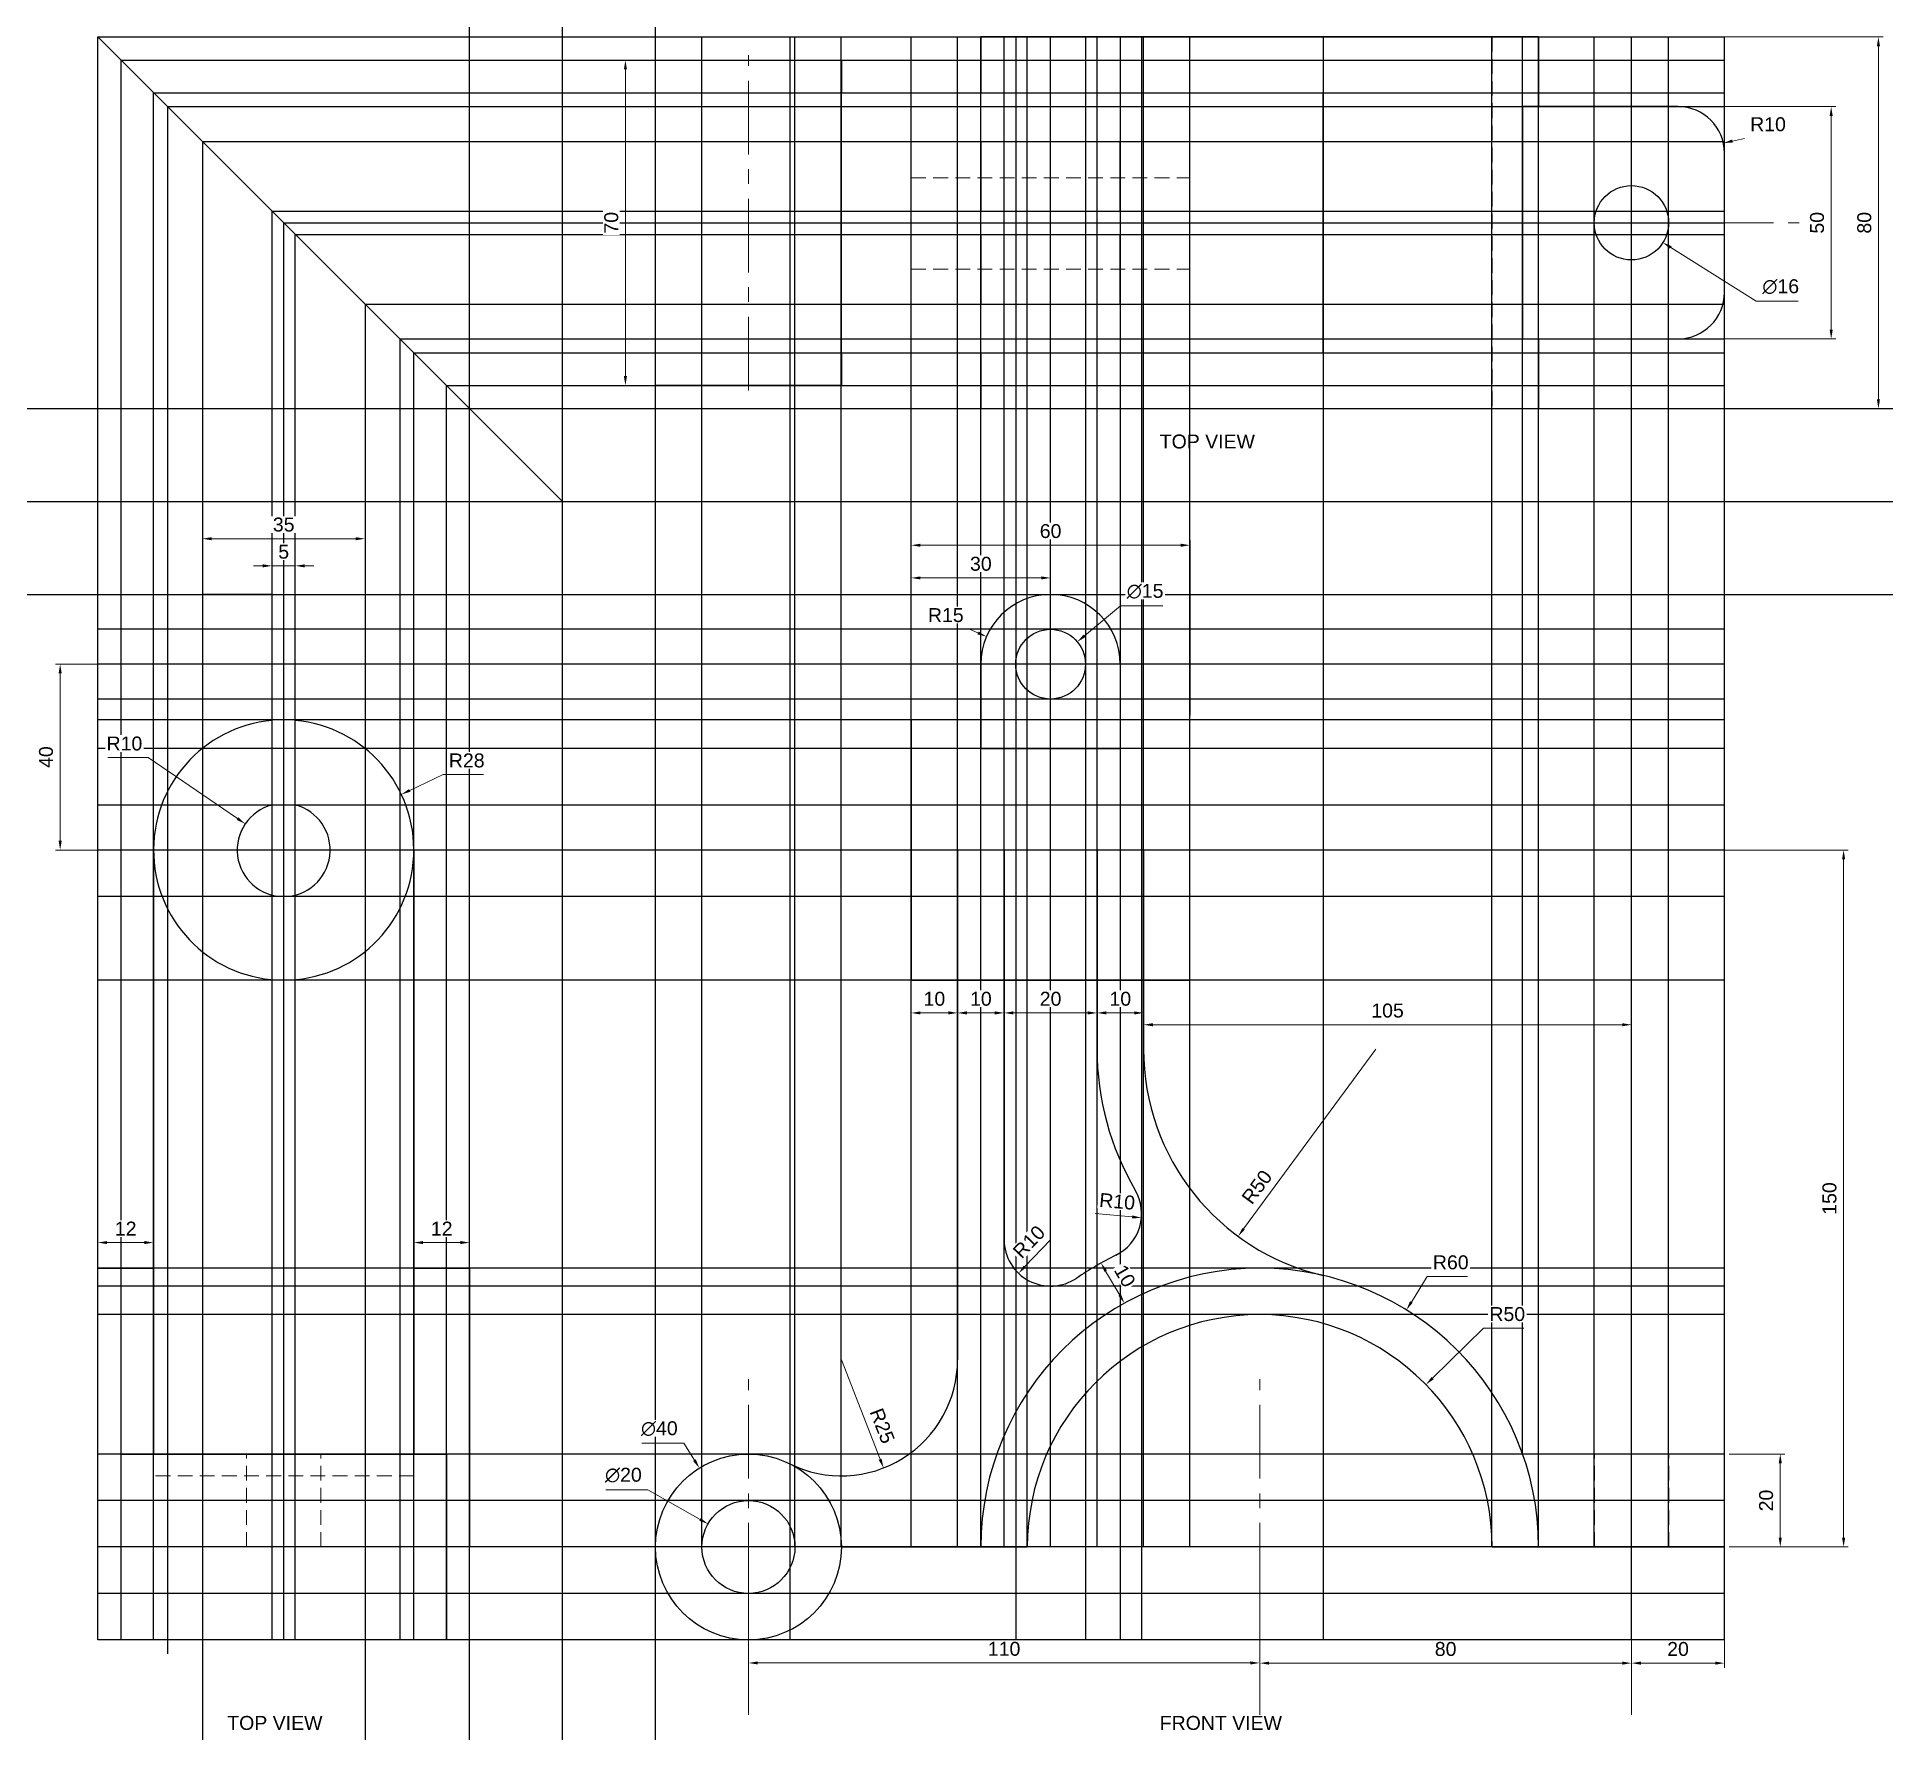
# Model space of a CAD drawing. Header units: millimetres. Extents: x 652 to 1049, y -264 to 100.
import ezdxf

# ---------------------------------------------------------------- set-up
doc = ezdxf.new("R2010")
doc.units = ezdxf.units.MM
doc.linetypes.add('CENTER', pattern=[50.8, 31.75, -6.35, 6.35, -6.35])
doc.linetypes.add('HIDDEN', pattern=[9.525, 6.35, -3.175])
for name, color, linetype in [('axis', 1, 'Continuous'), ('projection lines', 63, 'Continuous'), ('TEXT', 254, 'Continuous')]:
    doc.layers.add(name, color=color, linetype=linetype)
for name, color, linetype, lineweight in [('centerline', 51, 'CENTER', 15), ('dimension line', 3, 'Continuous', 15), ('hidden line', 4, 'HIDDEN', 15)]:
    doc.layers.add(name, color=color, linetype=linetype, lineweight=lineweight)
doc.styles.get("Standard").update_dxf_attribs({"font": 'arial.ttf'})
doc.dimstyles.new('AM_ISO$0', dxfattribs={"dimtxt": 3, "dimasz": 2, "dimexe": 1, "dimexo": 1, "dimgap": 1.5, "dimtad": 1, "dimtoh": 1, "dimdec": 3, "dimdsep": 46, "dimtxsty": 'Standard', "dimcen": 0, "dimclrd": 256, "dimclre": 256, "dimclrt": 256, "dimadec": 0, "dimazin": 2, "dimtp": 0.1, "dimtm": 0.1, "dimtfac": 0.71, "dimtdec": 3, "dimtmove": 0, "dimatfit": 3, "dimfxl": 1, "dimtfill": 1, "dimlwd": -1, "dimlwe": -1, "dimarcsym": 1})
doc.dimstyles.new('AM_ISO$3', dxfattribs={"dimtxt": 3, "dimasz": 2, "dimexe": 1, "dimexo": 1, "dimgap": 1.5, "dimtad": 1, "dimtoh": 1, "dimdec": 3, "dimdsep": 46, "dimtxsty": 'Standard', "dimcen": 0, "dimclrd": 256, "dimclre": 256, "dimclrt": 256, "dimadec": 0, "dimazin": 2, "dimtp": 0.1, "dimtm": 0.1, "dimtfac": 0.71, "dimtdec": 3, "dimtofl": 0, "dimtmove": 0, "dimatfit": 0, "dimfxl": 1, "dimtfill": 1, "dimlwd": -1, "dimlwe": -1, "dimarcsym": 1})
doc.dimstyles.new('AM_ISO$4', dxfattribs={"dimtxt": 3, "dimasz": 2, "dimexe": 1, "dimexo": 1, "dimgap": 1.5, "dimtad": 1, "dimtoh": 1, "dimdec": 3, "dimdsep": 46, "dimtxsty": 'Standard', "dimcen": 0, "dimclrd": 256, "dimclre": 256, "dimclrt": 256, "dimadec": 0, "dimazin": 2, "dimtp": 0.1, "dimtm": 0.1, "dimtfac": 0.71, "dimtdec": 3, "dimtofl": 0, "dimtmove": 0, "dimatfit": 0, "dimfxl": 1, "dimtfill": 1, "dimlwd": -1, "dimlwe": -1, "dimarcsym": 1})

msp = doc.modelspace()

# ---------------------------------------------------------------- texts
at = {"layer": 'TEXT', "char_height": 3, "attachment_point": 1}
for s, insert in [('TOP VIEW', (893.7329, 14.4258)), ('TOP VIEW', (693.1019, -261.367)), ('FRONT VIEW', (893.7329, -261.367))]:
    msp.add_mtext_dynamic_manual_height_columns(s, width=91.868963, gutter_width=12.5, heights=[0], dxfattribs=dict(at, insert=insert))

# ---------------------------------------------------------------- blocks, each defined once
blk = doc.blocks.new('*D5')
at = {"layer": 'Defpoints', "color": 0, "transparency": 16777216}
for p in [(975.22, 100), (975.22, 20), (1048.37, 20)]:
    blk.add_point(p, dxfattribs=at)
at = {"layer": 'dimension line', "transparency": 16777216}
for p, q in [((976.22, 100), (1049.37, 100)), ((1048.37, 98), (1048.37, 22)), ((976.22, 20), (1049.37, 20))]:
    blk.add_line(p, q, dxfattribs=at)
for points in [[(1048.03, 98), (1048.7, 98), (1048.37, 100)], [(1048.03, 22), (1048.7, 22), (1048.37, 20)]]:
    blk.add_solid(points, dxfattribs=at)
at = {"layer": 'dimension line', "transparency": 16777216, "insert": (1045.34, 60), "char_height": 3, "attachment_point": 5, "rotation": 90, "bg_fill": 3, "box_fill_scale": 1.1, "bg_fill_color": 256, "bg_fill_true_color": 13158600, "bg_fill_transparency": 0}
blk.add_mtext('80', dxfattribs=at)
blk = doc.blocks.new('*D6')
at = {"layer": 'Defpoints', "color": 0, "transparency": 16777216}
for p in [(1005.25, 85), (1005.25, 35), (1038.2, 35)]:
    blk.add_point(p, dxfattribs=at)
at = {"layer": 'dimension line', "transparency": 16777216}
for p, q in [((1006.25, 85), (1039.2, 85)), ((1038.2, 83), (1038.2, 37)), ((1006.25, 35), (1039.2, 35))]:
    blk.add_line(p, q, dxfattribs=at)
for points in [[(1037.87, 83), (1038.53, 83), (1038.2, 85)], [(1037.87, 37), (1038.53, 37), (1038.2, 35)]]:
    blk.add_solid(points, dxfattribs=at)
at = {"layer": 'dimension line', "transparency": 16777216, "insert": (1035.17, 60), "char_height": 3, "attachment_point": 5, "rotation": 90, "bg_fill": 3, "box_fill_scale": 1.1, "bg_fill_color": 256, "bg_fill_true_color": 13158600, "bg_fill_transparency": 0}
blk.add_mtext('50', dxfattribs=at)
blk = doc.blocks.new('*D7')
at = {"layer": 'Defpoints', "color": 0, "transparency": 16777216}
for p in [(890.25, -112.6), (890.25, -117.88), (995.25, -205)]:
    blk.add_point(p, dxfattribs=at)
at = {"layer": 'dimension line', "transparency": 16777216}
for p, q in [((890.25, -116.88), (890.25, -111.6)), ((993.25, -112.6), (892.25, -112.6)), ((995.25, -204), (995.25, -111.6))]:
    blk.add_line(p, q, dxfattribs=at)
for points in [[(892.25, -112.27), (892.25, -112.94), (890.25, -112.6)], [(993.25, -112.27), (993.25, -112.94), (995.25, -112.6)]]:
    blk.add_solid(points, dxfattribs=at)
at = {"layer": 'dimension line', "transparency": 16777216, "insert": (942.75, -109.57), "char_height": 3, "attachment_point": 5, "bg_fill": 3, "box_fill_scale": 1.1, "bg_fill_color": 256, "bg_fill_true_color": 13158600, "bg_fill_transparency": 0}
blk.add_mtext('105', dxfattribs=at)
blk = doc.blocks.new('*D8')
at = {"layer": 'Defpoints', "color": 0, "transparency": 16777216}
for p in [(906.34, -75), (1015.25, -225), (1040.87, -225)]:
    blk.add_point(p, dxfattribs=at)
at = {"layer": 'dimension line', "transparency": 16777216}
for p, q in [((907.34, -75), (1041.87, -75)), ((1040.87, -77), (1040.87, -223)), ((1016.25, -225), (1041.87, -225))]:
    blk.add_line(p, q, dxfattribs=at)
for points in [[(1040.54, -77), (1041.21, -77), (1040.87, -75)], [(1040.54, -223), (1041.21, -223), (1040.87, -225)]]:
    blk.add_solid(points, dxfattribs=at)
at = {"layer": 'dimension line', "transparency": 16777216, "insert": (1037.84, -150), "char_height": 3, "attachment_point": 5, "rotation": 90, "bg_fill": 3, "box_fill_scale": 1.1, "bg_fill_color": 256, "bg_fill_true_color": 13158600, "bg_fill_transparency": 0}
blk.add_mtext('150', dxfattribs=at)
blk = doc.blocks.new('*D9')
at = {"layer": 'Defpoints', "color": 0, "transparency": 16777216}
for p in [(1015.25, -205), (1027.25, -205), (1015.25, -225)]:
    blk.add_point(p, dxfattribs=at)
at = {"layer": 'dimension line', "transparency": 16777216}
for p, q in [((1016.25, -205), (1028.25, -205)), ((1027.25, -223), (1027.25, -207)), ((1016.25, -225), (1028.25, -225))]:
    blk.add_line(p, q, dxfattribs=at)
for points in [[(1026.91, -207), (1027.58, -207), (1027.25, -205)], [(1026.91, -223), (1027.58, -223), (1027.25, -225)]]:
    blk.add_solid(points, dxfattribs=at)
at = {"layer": 'dimension line', "transparency": 16777216, "insert": (1024.21, -215), "char_height": 3, "attachment_point": 5, "rotation": 90, "bg_fill": 3, "box_fill_scale": 1.1, "bg_fill_color": 256, "bg_fill_true_color": 13158600, "bg_fill_transparency": 0}
blk.add_mtext('20', dxfattribs=at)
blk = doc.blocks.new('*D10')
at = {"layer": 'Defpoints', "color": 0, "transparency": 16777216}
for p in [(995.25, -225), (1015.25, -225), (995.25, -250)]:
    blk.add_point(p, dxfattribs=at)
at = {"layer": 'dimension line', "transparency": 16777216}
for p, q in [((995.25, -226), (995.25, -251)), ((1015.25, -226), (1015.25, -251)), ((1013.25, -250), (997.25, -250))]:
    blk.add_line(p, q, dxfattribs=at)
for points in [[(997.25, -249.67), (997.25, -250.33), (995.25, -250)], [(1013.25, -249.67), (1013.25, -250.33), (1015.25, -250)]]:
    blk.add_solid(points, dxfattribs=at)
at = {"layer": 'dimension line', "transparency": 16777216, "insert": (1005.25, -246.97), "char_height": 3, "attachment_point": 5, "bg_fill": 3, "box_fill_scale": 1.1, "bg_fill_color": 256, "bg_fill_true_color": 13158600, "bg_fill_transparency": 0}
blk.add_mtext('20', dxfattribs=at)
blk = doc.blocks.new('*D11')
at = {"layer": 'Defpoints', "color": 0, "transparency": 16777216}
for p in [(915.25, -225), (995.25, -225), (915.25, -250)]:
    blk.add_point(p, dxfattribs=at)
at = {"layer": 'dimension line', "transparency": 16777216}
for p, q in [((915.25, -226), (915.25, -251)), ((995.25, -226), (995.25, -251)), ((993.25, -250), (917.25, -250))]:
    blk.add_line(p, q, dxfattribs=at)
for points in [[(917.25, -249.67), (917.25, -250.33), (915.25, -250)], [(993.25, -249.67), (993.25, -250.33), (995.25, -250)]]:
    blk.add_solid(points, dxfattribs=at)
at = {"layer": 'dimension line', "transparency": 16777216, "insert": (955.25, -246.97), "char_height": 3, "attachment_point": 5, "bg_fill": 3, "box_fill_scale": 1.1, "bg_fill_color": 256, "bg_fill_true_color": 13158600, "bg_fill_transparency": 0}
blk.add_mtext('80', dxfattribs=at)
blk = doc.blocks.new('*D12')
at = {"layer": 'Defpoints', "color": 0, "transparency": 16777216}
for p in [(805.25, -225), (915.25, -225), (805.25, -249.96)]:
    blk.add_point(p, dxfattribs=at)
at = {"layer": 'dimension line', "transparency": 16777216}
for p, q in [((805.25, -226), (805.25, -250.96)), ((915.25, -226), (915.25, -250.96)), ((913.25, -249.96), (807.25, -249.96))]:
    blk.add_line(p, q, dxfattribs=at)
for points in [[(807.25, -249.63), (807.25, -250.29), (805.25, -249.96)], [(913.25, -249.63), (913.25, -250.29), (915.25, -249.96)]]:
    blk.add_solid(points, dxfattribs=at)
at = {"layer": 'dimension line', "transparency": 16777216, "insert": (860.25, -246.93), "char_height": 3, "attachment_point": 5, "bg_fill": 3, "box_fill_scale": 1.1, "bg_fill_color": 256, "bg_fill_true_color": 13158600, "bg_fill_transparency": 0}
blk.add_mtext('110', dxfattribs=at)
blk = doc.blocks.new('*D13')
at = {"layer": 'Defpoints', "color": 0, "transparency": 16777216}
for p in [(840.25, -103), (850.25, -103), (850.25, -110.06)]:
    blk.add_point(p, dxfattribs=at)
at = {"layer": 'dimension line', "transparency": 16777216}
for p, q in [((840.25, -104), (840.25, -111.06)), ((842.25, -110.06), (848.25, -110.06))]:
    blk.add_line(p, q, dxfattribs=at)
for points in [[(842.25, -109.72), (842.25, -110.39), (840.25, -110.06)], [(848.25, -109.72), (848.25, -110.39), (850.25, -110.06)]]:
    blk.add_solid(points, dxfattribs=at)
at = {"layer": 'dimension line', "transparency": 16777216, "insert": (845.25, -107.03), "char_height": 3, "attachment_point": 5, "bg_fill": 3, "box_fill_scale": 1.1, "bg_fill_color": 256, "bg_fill_true_color": 13158600, "bg_fill_transparency": 0}
blk.add_mtext('10', dxfattribs=at)
blk = doc.blocks.new('*D14')
at = {"layer": 'Defpoints', "color": 0, "transparency": 16777216}
for p in [(850.25, -103), (860.25, -103), (860.25, -110.06)]:
    blk.add_point(p, dxfattribs=at)
at = {"layer": 'dimension line', "transparency": 16777216}
blk.add_line((852.25, -110.06), (858.25, -110.06), dxfattribs=at)
for points in [[(852.25, -109.72), (852.25, -110.39), (850.25, -110.06)], [(858.25, -109.72), (858.25, -110.39), (860.25, -110.06)]]:
    blk.add_solid(points, dxfattribs=at)
at = {"layer": 'dimension line', "transparency": 16777216, "insert": (855.25, -107.03), "char_height": 3, "attachment_point": 5, "bg_fill": 3, "box_fill_scale": 1.1, "bg_fill_color": 256, "bg_fill_true_color": 13158600, "bg_fill_transparency": 0}
blk.add_mtext('10', dxfattribs=at)
blk = doc.blocks.new('*D15')
at = {"layer": 'Defpoints', "color": 0, "transparency": 16777216}
for p in [(860.25, -103), (880.25, -103), (880.25, -110.06)]:
    blk.add_point(p, dxfattribs=at)
at = {"layer": 'dimension line', "transparency": 16777216}
blk.add_line((862.25, -110.06), (878.25, -110.06), dxfattribs=at)
for points in [[(862.25, -109.72), (862.25, -110.39), (860.25, -110.06)], [(878.25, -109.72), (878.25, -110.39), (880.25, -110.06)]]:
    blk.add_solid(points, dxfattribs=at)
at = {"layer": 'dimension line', "transparency": 16777216, "insert": (870.25, -107.03), "char_height": 3, "attachment_point": 5, "bg_fill": 3, "box_fill_scale": 1.1, "bg_fill_color": 256, "bg_fill_true_color": 13158600, "bg_fill_transparency": 0}
blk.add_mtext('20', dxfattribs=at)
blk = doc.blocks.new('*D16')
at = {"layer": 'Defpoints', "color": 0, "transparency": 16777216}
for p in [(880.25, -103), (890.25, -103), (890.25, -110.06)]:
    blk.add_point(p, dxfattribs=at)
at = {"layer": 'dimension line', "transparency": 16777216}
for p, q in [((890.25, -104), (890.25, -111.06)), ((882.25, -110.06), (888.25, -110.06))]:
    blk.add_line(p, q, dxfattribs=at)
for points in [[(882.25, -109.72), (882.25, -110.39), (880.25, -110.06)], [(888.25, -109.72), (888.25, -110.39), (890.25, -110.06)]]:
    blk.add_solid(points, dxfattribs=at)
at = {"layer": 'dimension line', "transparency": 16777216, "insert": (885.25, -107.03), "char_height": 3, "attachment_point": 5, "bg_fill": 3, "box_fill_scale": 1.1, "bg_fill_color": 256, "bg_fill_true_color": 13158600, "bg_fill_transparency": 0}
blk.add_mtext('10', dxfattribs=at)
blk = doc.blocks.new('*D17')
at = {"layer": 'Defpoints', "color": 0, "transparency": 16777216}
for p in [(900.25, -9.4), (840.25, -47), (900.25, -47)]:
    blk.add_point(p, dxfattribs=at)
at = {"layer": 'dimension line', "transparency": 16777216}
for p, q in [((840.25, -46), (840.25, -8.4)), ((842.25, -9.4), (898.25, -9.4)), ((900.25, -46), (900.25, -8.4))]:
    blk.add_line(p, q, dxfattribs=at)
for points in [[(842.25, -9.07), (842.25, -9.74), (840.25, -9.4)], [(898.25, -9.07), (898.25, -9.74), (900.25, -9.4)]]:
    blk.add_solid(points, dxfattribs=at)
at = {"layer": 'dimension line', "transparency": 16777216, "insert": (870.25, -6.37), "char_height": 3, "attachment_point": 5, "bg_fill": 3, "box_fill_scale": 1.1, "bg_fill_color": 256, "bg_fill_true_color": 13158600, "bg_fill_transparency": 0}
blk.add_mtext('60', dxfattribs=at)
blk = doc.blocks.new('*D18')
at = {"layer": 'Defpoints', "color": 0, "transparency": 16777216}
for p in [(870.25, -16.44), (870.25, -35), (840.25, -47)]:
    blk.add_point(p, dxfattribs=at)
at = {"layer": 'dimension line', "transparency": 16777216}
for p, q in [((840.25, -46), (840.25, -15.44)), ((870.25, -34), (870.25, -15.44)), ((842.25, -16.44), (868.25, -16.44))]:
    blk.add_line(p, q, dxfattribs=at)
for points in [[(842.25, -16.11), (842.25, -16.77), (840.25, -16.44)], [(868.25, -16.11), (868.25, -16.77), (870.25, -16.44)]]:
    blk.add_solid(points, dxfattribs=at)
at = {"layer": 'dimension line', "transparency": 16777216, "insert": (855.25, -13.41), "char_height": 3, "attachment_point": 5, "bg_fill": 3, "box_fill_scale": 1.1, "bg_fill_color": 256, "bg_fill_true_color": 13158600, "bg_fill_transparency": 0}
blk.add_mtext('30', dxfattribs=at)
blk = doc.blocks.new('*D19')
at = {"layer": 'Defpoints', "color": 0, "transparency": 16777216}
for p in [(876, -30.19), (864.49, -39.81)]:
    blk.add_point(p, dxfattribs=at)
at = {"layer": 'dimension line', "transparency": 16777216}
for p, q in [((877.54, -28.91), (885.3, -22.43)), ((885.3, -22.43), (894.38, -22.43))]:
    blk.add_line(p, q, dxfattribs=at)
blk.add_solid([(877.32, -28.66), (877.75, -29.17), (876, -30.19)], dxfattribs=at)
at = {"layer": 'dimension line', "transparency": 16777216, "insert": (890.59, -19.32), "char_height": 3, "attachment_point": 5, "bg_fill": 3, "box_fill_scale": 1.1, "bg_fill_color": 256, "bg_fill_true_color": 13158600, "bg_fill_transparency": 0}
blk.add_mtext('∅15', dxfattribs=at)
blk = doc.blocks.new('*D20')
at = {"layer": 'Defpoints', "color": 0, "transparency": 16777216}
for p in [(794.68, -208.02), (815.81, -241.98)]:
    blk.add_point(p, dxfattribs=at)
at = {"layer": 'dimension line', "transparency": 16777216}
for p, q in [((791.34, -202.65), (782.29, -202.65)), ((793.63, -206.32), (791.34, -202.65))]:
    blk.add_line(p, q, dxfattribs=at)
blk.add_solid([(793.91, -206.14), (793.34, -206.5), (794.68, -208.02)], dxfattribs=at)
at = {"layer": 'dimension line', "transparency": 16777216, "insert": (786.07, -199.54), "char_height": 3, "attachment_point": 5, "bg_fill": 3, "box_fill_scale": 1.1, "bg_fill_color": 256, "bg_fill_true_color": 13158600, "bg_fill_transparency": 0}
blk.add_mtext('∅40', dxfattribs=at)
blk = doc.blocks.new('*D21')
at = {"layer": 'Defpoints', "color": 0, "transparency": 16777216}
for p in [(796.56, -220.05), (813.93, -229.95)]:
    blk.add_point(p, dxfattribs=at)
at = {"layer": 'dimension line', "transparency": 16777216}
for p, q in [((783.62, -212.67), (774.57, -212.67)), ((794.82, -219.06), (783.62, -212.67))]:
    blk.add_line(p, q, dxfattribs=at)
blk.add_solid([(794.99, -218.77), (794.66, -219.35), (796.56, -220.05)], dxfattribs=at)
at = {"layer": 'dimension line', "transparency": 16777216, "insert": (778.34, -209.55), "char_height": 3, "attachment_point": 5, "bg_fill": 3, "box_fill_scale": 1.1, "bg_fill_color": 256, "bg_fill_true_color": 13158600, "bg_fill_transparency": 0}
blk.add_mtext('∅20', dxfattribs=at)
blk = doc.blocks.new('*D22')
at = {"layer": 'Defpoints', "color": 0, "transparency": 16777216}
for p in [(988.45, 64.26), (1002, 55.74)]:
    blk.add_point(p, dxfattribs=at)
at = {"layer": 'dimension line', "transparency": 16777216}
for p, q in [((1003.69, 54.68), (1022.06, 43.12)), ((1022.06, 43.12), (1031.12, 43.12))]:
    blk.add_line(p, q, dxfattribs=at)
blk.add_solid([(1003.87, 54.96), (1003.51, 54.39), (1002, 55.74)], dxfattribs=at)
at = {"layer": 'dimension line', "transparency": 16777216, "insert": (1027.34, 46.24), "char_height": 3, "attachment_point": 5, "bg_fill": 3, "box_fill_scale": 1.1, "bg_fill_color": 256, "bg_fill_true_color": 13158600, "bg_fill_transparency": 0}
blk.add_mtext('∅16', dxfattribs=at)
blk = doc.blocks.new('*D23')
at = {"layer": 'Defpoints', "color": 0, "transparency": 16777216}
for p in [(1015.01, 77.16), (1005.25, 75)]:
    blk.add_point(p, dxfattribs=at)
at = {"layer": 'dimension line', "transparency": 16777216}
blk.add_line((1016.96, 77.59), (1019.53, 78.16), dxfattribs=at)
blk.add_solid([(1016.89, 77.92), (1017.04, 77.26), (1015.01, 77.16)], dxfattribs=at)
at = {"layer": 'dimension line', "transparency": 16777216, "insert": (1024.61, 81.19), "char_height": 3, "attachment_point": 5, "bg_fill": 3, "box_fill_scale": 1.1, "bg_fill_color": 256, "bg_fill_true_color": 13158600, "bg_fill_transparency": 0}
blk.add_mtext('R10', dxfattribs=at)
blk = doc.blocks.new('*D24')
at = {"layer": 'Defpoints', "color": 0, "transparency": 16777216}
for p in [(856.47, -29.07), (870.25, -35)]:
    blk.add_point(p, dxfattribs=at)
at = {"layer": 'dimension line', "transparency": 16777216}
for p, q in [((852.79, -27.49), (844.1, -27.49)), ((854.63, -28.28), (852.79, -27.49))]:
    blk.add_line(p, q, dxfattribs=at)
blk.add_solid([(854.76, -27.98), (854.5, -28.59), (856.47, -29.07)], dxfattribs=at)
at = {"layer": 'dimension line', "transparency": 16777216, "insert": (847.7, -24.46), "char_height": 3, "attachment_point": 5, "bg_fill": 3, "box_fill_scale": 1.1, "bg_fill_color": 256, "bg_fill_true_color": 13158600, "bg_fill_transparency": 0}
blk.add_mtext('R15', dxfattribs=at)
blk = doc.blocks.new('*D25')
at = {"layer": 'Defpoints', "color": 0, "transparency": 16777216}
for p in [(730.56, -63.03), (705.25, -75)]:
    blk.add_point(p, dxfattribs=at)
at = {"layer": 'dimension line', "transparency": 16777216}
for p, q in [((732.36, -62.17), (739.54, -58.78)), ((739.54, -58.78), (748.22, -58.78))]:
    blk.add_line(p, q, dxfattribs=at)
blk.add_solid([(732.22, -61.87), (732.51, -62.47), (730.56, -63.03)], dxfattribs=at)
at = {"layer": 'dimension line', "transparency": 16777216, "insert": (744.63, -55.74), "char_height": 3, "attachment_point": 5, "bg_fill": 3, "box_fill_scale": 1.1, "bg_fill_color": 256, "bg_fill_true_color": 13158600, "bg_fill_transparency": 0}
blk.add_mtext('R28', dxfattribs=at)
blk = doc.blocks.new('*D26')
at = {"layer": 'Defpoints', "color": 0, "transparency": 16777216}
for p in [(696.98, -69.37), (705.25, -75)]:
    blk.add_point(p, dxfattribs=at)
at = {"layer": 'dimension line', "transparency": 16777216}
for p, q in [((676.06, -55.12), (667.4, -55.12)), ((695.33, -68.24), (676.06, -55.12))]:
    blk.add_line(p, q, dxfattribs=at)
blk.add_solid([(695.52, -67.97), (695.14, -68.52), (696.98, -69.37)], dxfattribs=at)
at = {"layer": 'dimension line', "transparency": 16777216, "insert": (670.98, -52.09), "char_height": 3, "attachment_point": 5, "bg_fill": 3, "box_fill_scale": 1.1, "bg_fill_color": 256, "bg_fill_true_color": 13158600, "bg_fill_transparency": 0}
blk.add_mtext('R10', dxfattribs=at)
blk = doc.blocks.new('*D27')
at = {"layer": 'Defpoints', "color": 0, "transparency": 16777216}
for p in [(825.25, -184.69), (834.31, -207.99)]:
    blk.add_point(p, dxfattribs=at)
at = {"layer": 'dimension line', "transparency": 16777216}
blk.add_line((825.25, -184.69), (833.58, -206.12), dxfattribs=at)
blk.add_solid([(833.89, -206), (833.27, -206.25), (834.31, -207.99)], dxfattribs=at)
at = {"layer": 'dimension line', "transparency": 16777216, "insert": (834.04, -198.93), "char_height": 3, "attachment_point": 5, "rotation": 291.2504, "bg_fill": 3, "box_fill_scale": 1.1, "bg_fill_color": 256, "bg_fill_true_color": 13158600, "bg_fill_transparency": 0}
blk.add_mtext('R25', dxfattribs=at)
blk = doc.blocks.new('*D28')
at = {"layer": 'Defpoints', "color": 0, "transparency": 16777216}
blk.add_point((863.35, -166.1), dxfattribs=at)
at = {"layer": 'dimension line', "transparency": 16777216}
blk.add_line((870.25, -158.86), (864.73, -164.65), dxfattribs=at)
blk.add_solid([(864.49, -164.42), (864.97, -164.88), (863.35, -166.1)], dxfattribs=at)
at = {"layer": 'dimension line', "transparency": 16777216, "insert": (865.61, -159.33), "char_height": 3, "attachment_point": 5, "rotation": 46.4364, "bg_fill": 3, "box_fill_scale": 1.1, "bg_fill_color": 256, "bg_fill_true_color": 13158600, "bg_fill_transparency": 0}
blk.add_mtext('R10', dxfattribs=at)
at = {"layer": 'Defpoints', "color": 0, "transparency": 16777216}
blk.add_point((870.25, -158.86), dxfattribs=at)
blk = doc.blocks.new('*D29')
at = {"layer": 'dimension line', "transparency": 16777216}
blk.add_line((879.85, -153.26), (887.81, -153.97), dxfattribs=at)
blk.add_solid([(887.84, -153.64), (887.78, -154.3), (889.81, -154.15)], dxfattribs=at)
at = {"layer": 'dimension line', "transparency": 16777216, "insert": (884.58, -150.64), "char_height": 3, "attachment_point": 5, "rotation": 354.9007, "bg_fill": 3, "box_fill_scale": 1.1, "bg_fill_color": 256, "bg_fill_true_color": 13158600, "bg_fill_transparency": 0}
blk.add_mtext('R10', dxfattribs=at)
at = {"layer": 'Defpoints', "color": 0, "transparency": 16777216}
for p in [(879.85, -153.26), (889.81, -154.15)]:
    blk.add_point(p, dxfattribs=at)
blk = doc.blocks.new('*D30')
at = {"layer": 'Defpoints', "color": 0, "transparency": 16777216}
for p in [(940.25, -117.88), (910.6, -158.14)]:
    blk.add_point(p, dxfattribs=at)
at = {"layer": 'dimension line', "transparency": 16777216}
blk.add_line((940.25, -117.88), (911.79, -156.53), dxfattribs=at)
blk.add_solid([(911.52, -156.34), (912.06, -156.73), (910.6, -158.14)], dxfattribs=at)
at = {"layer": 'dimension line', "transparency": 16777216, "insert": (914.65, -147.53), "char_height": 3, "attachment_point": 5, "rotation": 53.6396, "bg_fill": 3, "box_fill_scale": 1.1, "bg_fill_color": 256, "bg_fill_true_color": 13158600, "bg_fill_transparency": 0}
blk.add_mtext('R50', dxfattribs=at)
blk = doc.blocks.new('*D31')
at = {"layer": 'Defpoints', "color": 0, "transparency": 16777216}
for p in [(951.01, -190.06), (915.25, -225)]:
    blk.add_point(p, dxfattribs=at)
at = {"layer": 'dimension line', "transparency": 16777216}
for p, q in [((952.44, -188.66), (963.43, -177.92)), ((963.43, -177.92), (972.09, -177.92))]:
    blk.add_line(p, q, dxfattribs=at)
blk.add_solid([(952.21, -188.42), (952.67, -188.9), (951.01, -190.06)], dxfattribs=at)
at = {"layer": 'dimension line', "transparency": 16777216, "insert": (968.51, -174.89), "char_height": 3, "attachment_point": 5, "bg_fill": 3, "box_fill_scale": 1.1, "bg_fill_color": 256, "bg_fill_true_color": 13158600, "bg_fill_transparency": 0}
blk.add_mtext('R50', dxfattribs=at)
blk = doc.blocks.new('*D32')
at = {"layer": 'Defpoints', "color": 0, "transparency": 16777216}
for p in [(946.82, -173.98), (915.25, -225)]:
    blk.add_point(p, dxfattribs=at)
at = {"layer": 'dimension line', "transparency": 16777216}
for p, q in [((947.87, -172.28), (951.27, -166.78)), ((951.27, -166.78), (959.93, -166.78))]:
    blk.add_line(p, q, dxfattribs=at)
blk.add_solid([(947.58, -172.1), (948.15, -172.45), (946.82, -173.98)], dxfattribs=at)
at = {"layer": 'dimension line', "transparency": 16777216, "insert": (956.35, -163.75), "char_height": 3, "attachment_point": 5, "bg_fill": 3, "box_fill_scale": 1.1, "bg_fill_color": 256, "bg_fill_true_color": 13158600, "bg_fill_transparency": 0}
blk.add_mtext('R60', dxfattribs=at)
blk = doc.blocks.new('*D33')
at = {"layer": 'Defpoints', "color": 0, "transparency": 16777216}
for p in [(879.99, -164.53), (885.02, -173.17), (886.13, -172.52)]:
    blk.add_point(p, dxfattribs=at)
at = {"layer": 'dimension line', "transparency": 16777216}
for p, q in [((880.85, -164.03), (881.96, -163.38)), ((882.1, -165.61), (885.13, -170.79)), ((885.89, -172.66), (887, -172.02))]:
    blk.add_line(p, q, dxfattribs=at)
for points in [[(882.39, -165.44), (881.82, -165.78), (881.1, -163.88)], [(885.41, -170.62), (884.84, -170.96), (886.13, -172.52)]]:
    blk.add_solid(points, dxfattribs=at)
at = {"layer": 'dimension line', "transparency": 16777216, "insert": (886.23, -166.67), "char_height": 3, "attachment_point": 5, "rotation": 300.2464, "bg_fill": 3, "box_fill_scale": 1.1, "bg_fill_color": 256, "bg_fill_true_color": 13158600, "bg_fill_transparency": 0}
blk.add_mtext('10', dxfattribs=at)
blk = doc.blocks.new('*D34')
at = {"layer": 'Defpoints', "color": 0, "transparency": 16777216}
for p in [(702.75, -20), (707.75, -20)]:
    blk.add_point(p, dxfattribs=at)
at = {"layer": 'dimension line', "transparency": 16777216}
for p, q in [((700.75, -13.84), (698.75, -13.84)), ((702.75, -19), (702.75, -12.84)), ((702.75, -13.84), (707.75, -13.84)), ((707.75, -19), (707.75, -12.84)), ((709.75, -13.84), (711.75, -13.84))]:
    blk.add_line(p, q, dxfattribs=at)
for points in [[(700.75, -13.51), (700.75, -14.17), (702.75, -13.84)], [(709.75, -13.51), (709.75, -14.17), (707.75, -13.84)]]:
    blk.add_solid(points, dxfattribs=at)
at = {"layer": 'dimension line', "transparency": 16777216, "insert": (705.25, -10.81), "char_height": 3, "attachment_point": 5, "bg_fill": 3, "box_fill_scale": 1.1, "bg_fill_color": 256, "bg_fill_true_color": 13158600, "bg_fill_transparency": 0}
blk.add_mtext('5', dxfattribs=at)
at = {"layer": 'Defpoints', "color": 0, "transparency": 16777216}
blk.add_point((707.75, -13.84), dxfattribs=at)
blk = doc.blocks.new('*D35')
at = {"layer": 'Defpoints', "color": 0, "transparency": 16777216}
for p in [(722.75, -8), (687.75, -20), (722.75, -20)]:
    blk.add_point(p, dxfattribs=at)
at = {"layer": 'dimension line', "transparency": 16777216}
for p, q in [((687.75, -19), (687.75, -7)), ((722.75, -19), (722.75, -7)), ((689.75, -8), (720.75, -8))]:
    blk.add_line(p, q, dxfattribs=at)
for points in [[(689.75, -7.67), (689.75, -8.33), (687.75, -8)], [(720.75, -7.67), (720.75, -8.33), (722.75, -8)]]:
    blk.add_solid(points, dxfattribs=at)
at = {"layer": 'dimension line', "transparency": 16777216, "insert": (705.25, -4.97), "char_height": 3, "attachment_point": 5, "bg_fill": 3, "box_fill_scale": 1.1, "bg_fill_color": 256, "bg_fill_true_color": 13158600, "bg_fill_transparency": 0}
blk.add_mtext('35', dxfattribs=at)
blk = doc.blocks.new('*D36')
at = {"layer": 'Defpoints', "color": 0, "transparency": 16777216}
for p in [(677.25, -159.49), (665.25, -165), (677.25, -165)]:
    blk.add_point(p, dxfattribs=at)
at = {"layer": 'dimension line', "transparency": 16777216}
for p, q in [((665.25, -164), (665.25, -158.49)), ((667.25, -159.49), (675.25, -159.49))]:
    blk.add_line(p, q, dxfattribs=at)
for points in [[(667.25, -159.15), (667.25, -159.82), (665.25, -159.49)], [(675.25, -159.15), (675.25, -159.82), (677.25, -159.49)]]:
    blk.add_solid(points, dxfattribs=at)
at = {"layer": 'dimension line', "transparency": 16777216, "insert": (671.25, -156.48), "char_height": 3, "attachment_point": 5, "bg_fill": 3, "box_fill_scale": 1.1, "bg_fill_color": 256, "bg_fill_true_color": 13158600, "bg_fill_transparency": 0}
blk.add_mtext('12', dxfattribs=at)
blk = doc.blocks.new('*D37')
at = {"layer": 'Defpoints', "color": 0, "transparency": 16777216}
for p in [(745.25, -159.49), (733.25, -165), (745.25, -165)]:
    blk.add_point(p, dxfattribs=at)
at = {"layer": 'dimension line', "transparency": 16777216}
for p, q in [((745.25, -164), (745.25, -158.49)), ((735.25, -159.49), (743.25, -159.49))]:
    blk.add_line(p, q, dxfattribs=at)
for points in [[(735.25, -159.15), (735.25, -159.82), (733.25, -159.49)], [(743.25, -159.15), (743.25, -159.82), (745.25, -159.49)]]:
    blk.add_solid(points, dxfattribs=at)
at = {"layer": 'dimension line', "transparency": 16777216, "insert": (739.25, -156.48), "char_height": 3, "attachment_point": 5, "bg_fill": 3, "box_fill_scale": 1.1, "bg_fill_color": 256, "bg_fill_true_color": 13158600, "bg_fill_transparency": 0}
blk.add_mtext('12', dxfattribs=at)
blk = doc.blocks.new('*D38')
at = {"layer": 'Defpoints', "color": 0, "transparency": 16777216}
for p in [(669.15, -35), (657.15, -75), (669.15, -75)]:
    blk.add_point(p, dxfattribs=at)
at = {"layer": 'dimension line', "transparency": 16777216}
for p, q in [((668.15, -35), (656.15, -35)), ((657.15, -37), (657.15, -73)), ((668.15, -75), (656.15, -75))]:
    blk.add_line(p, q, dxfattribs=at)
for points in [[(656.82, -37), (657.49, -37), (657.15, -35)], [(656.82, -73), (657.49, -73), (657.15, -75)]]:
    blk.add_solid(points, dxfattribs=at)
at = {"layer": 'dimension line', "transparency": 16777216, "insert": (654.12, -55), "char_height": 3, "attachment_point": 5, "rotation": 90, "bg_fill": 3, "box_fill_scale": 1.1, "bg_fill_color": 256, "bg_fill_true_color": 13158600, "bg_fill_transparency": 0}
blk.add_mtext('40', dxfattribs=at)
blk = doc.blocks.new('*D39')
at = {"layer": 'Defpoints', "color": 0, "transparency": 16777216}
for p in [(778.77, 95), (785.25, 95), (785.25, 25)]:
    blk.add_point(p, dxfattribs=at)
at = {"layer": 'dimension line', "transparency": 16777216}
for p, q in [((784.25, 95), (777.77, 95)), ((778.77, 27), (778.77, 93)), ((784.25, 25), (777.77, 25))]:
    blk.add_line(p, q, dxfattribs=at)
for points in [[(778.44, 93), (779.11, 93), (778.77, 95)], [(778.44, 27), (779.11, 27), (778.77, 25)]]:
    blk.add_solid(points, dxfattribs=at)
at = {"layer": 'dimension line', "transparency": 16777216, "insert": (775.74, 60), "char_height": 3, "attachment_point": 5, "rotation": 90, "bg_fill": 3, "box_fill_scale": 1.1, "bg_fill_color": 256, "bg_fill_true_color": 13158600, "bg_fill_transparency": 0}
blk.add_mtext('70', dxfattribs=at)

# ---------------------------------------------------------------- linework, layer by layer
for p, q in [((975.2235, 100), (855.2235, 100)), ((855.2235, 100), (855.2235, 88)), ((975.2235, 100), (975.2235, 85)), ((814.135, 88), (814.135, 32)), ((814.135, 88), (928.8825, 88)), ((840.2461, 32), (840.2461, 88)), ((900.2461, 32), (900.2461, 88)), ((928.8825, 32), (928.8825, 88)), ((971.7921, 85), (971.7921, 35)), ((1005.2461, 85), (971.7921, 85)), ((855.2235, 77.5), (885.2461, 77.5)), ((855.2235, 77.5), (855.2235, 62.5)), ((885.2461, 62.5), (885.2461, 77.5)), ((1015.2461, 45), (1015.2461, 75)), ((840.2461, 62.5), (900.2461, 62.5)), ((840.2461, 57.5), (900.2235, 57.5)), ((855.2235, 57.5), (855.2235, 42.5)), ((885.2461, 42.5), (885.2461, 57.5)), ((855.2235, 42.5), (885.2461, 42.5)), ((814.135, 32), (928.8825, 32)), ((855.2235, 32), (855.2235, 20)), ((971.7921, 35), (1005.2461, 35)), ((975.2235, 35), (975.2235, 20)), ((855.2235, 20), (975.2235, 20)), ((702.7461, -20), (687.7461, -20)), ((687.7461, -20), (687.7461, -53.1425)), ((702.7461, -65.3175), (702.7461, -20)), ((707.7461, -65.3175), (707.7461, -20)), ((707.7461, -20), (722.7461, -20)), ((722.7461, -20), (722.7461, -53.1425)), ((855.2461, -35), (855.2461, -53.1425)), ((885.2461, -35), (885.2461, -53.1425)), ((855.2461, -47), (840.2461, -47)), ((840.2461, -47), (840.2461, -103)), ((900.2461, -47), (885.2461, -47)), ((900.2461, -103), (900.2461, -47)), ((855.2235, -53.1425), (885.2461, -53.1425)), ((677.2461, -75), (677.2461, -205)), ((733.2461, -75), (733.2461, -205)), ((850.2461, -75), (850.2461, -184.6887)), ((860.2461, -75), (860.2461, -158.8562)), ((880.2461, -75), (880.2461, -117.8786)), ((890.2461, -75), (890.2461, -117.8786)), ((840.2461, -103), (900.2461, -103)), ((1015.2461, -205), (971.8146, -205)), ((1015.2461, -225), (1015.2461, -205)), ((825.2461, -225), (865.2461, -225)), ((965.2461, -225), (1015.2461, -225))]:
    msp.add_line(p, q)
for points in [[(825.2461, 32), (825.2461, 25), (785.2461, 25), (785.2461, 95), (825.2461, 95), (825.2461, 88)], [(670.2461, -225), (665.2461, -225), (665.2461, -165), (677.2461, -165)], [(733.2461, -165), (745.2461, -165), (745.2461, -225), (740.2461, -225)]]:
    msp.add_lwpolyline(points)
msp.add_lwpolyline([(740.2461, -245), (670.2461, -245), (670.2461, -205), (740.2461, -205)], close=True)
for centre, radius in [((995.2235, 60), 8), ((870.2461, -35), 7.5), ((805.2461, -225), 20), ((805.2461, -225), 10)]:
    msp.add_circle(centre, radius)
for centre, radius, start, end in [((1005.2461, 75), 10, 0, 90), ((1005.2461, 45), 10, 270, 0), ((870.2461, -35), 15, 0, 180), ((705.2461, -75), 28, 95.122516, 84.877484), ((705.2461, -75), 10, 104.477512, 75.522488), ((940.2461, -117.8786), 60, 180, 210.360054), ((940.2461, -117.8786), 50, 180, 256.863441), ((879.8455, -153.2588), 10, 296.26401, 30.360054), ((870.2461, -158.8562), 10, 180, 304.228866), ((915.2461, -225), 70, 116.26401, 124.228866), ((915.2461, -225), 60, 0, 180), ((915.2461, -225), 50, 0, 180), ((825.2461, -184.6887), 25, 243.6122, 0)]:
    msp.add_arc(centre, radius, start, end)
at = {"layer": 'axis'}
msp.add_line((765.2461, 0), (665.2461, 100), dxfattribs=at)
for direction in [(0, 1), (1, 0)]:
    msp.add_xline((765.2461, 0), direction, dxfattribs=at)
at = {"layer": 'centerline', "ltscale": 0.5}
for p, q in [((805.2461, 23.9064), (805.2461, 96.0936)), ((870.2461, 23.9064), (870.2461, 96.0936)), ((995.2235, 23.9064), (995.2235, 96.0936)), ((834.1525, 60), (906.3397, 60)), ((959.1299, 60), (1031.3172, 60)), ((870.2461, -71.0936), (870.2461, 1.0936)), ((669.1525, -35), (741.3397, -35)), ((834.1525, -35), (906.3397, -35)), ((705.2461, -111.0936), (705.2461, -38.9064)), ((669.1525, -75), (741.3397, -75)), ((834.1525, -75), (906.3397, -75)), ((805.2461, -261.0936), (805.2461, -188.9064)), ((915.2461, -261.0936), (915.2461, -188.9064)), ((995.2461, -261.0936), (995.2461, -188.9064)), ((769.1525, -225), (841.3397, -225))]:
    msp.add_line(p, q, dxfattribs=at)
at = {"layer": 'hidden line', "ltscale": 0.5}
for p, q in [((865.2461, 100), (865.2461, 20)), ((965.2461, 100), (965.2461, 20)), ((795.2235, 95), (795.2235, 25)), ((815.2235, 95), (815.2235, 25)), ((825.2461, 88), (825.2461, 32)), ((850.2461, 32), (850.2461, 88)), ((855.2235, 88), (855.2235, 77.5)), ((860.2461, 32), (860.2461, 88)), ((880.2461, 32), (880.2461, 88)), ((889.8455, 32), (889.8455, 88)), ((890.2461, 32), (890.2461, 88)), ((862.7461, 62.5), (862.7461, 77.5)), ((877.7461, 62.5), (877.7461, 77.5)), ((840.2461, 69.6825), (900.2461, 69.6825)), ((855.2235, 62.5), (855.2235, 57.5)), ((862.7461, 42.5), (862.7461, 57.5)), ((877.7461, 42.5), (877.7461, 57.5)), ((840.2461, 50), (900.2461, 50)), ((855.2235, 32), (855.2235, 42.5)), ((687.7461, -27.5), (702.7461, -27.5)), ((707.7461, -27.5), (722.7461, -27.5)), ((687.7461, -42.5), (702.7461, -42.5)), ((707.7461, -42.5), (722.7461, -42.5)), ((840.2461, -65.3175), (900.2461, -65.3175)), ((840.2461, -85), (900.2461, -85)), ((677.2461, -168.8562), (733.2461, -168.8562)), ((665.2461, -175), (745.2461, -175)), ((677.2461, -205), (677.2461, -225)), ((680.3108, -225), (680.3108, -205)), ((697.2461, -225), (697.2461, -205)), ((713.2461, -225), (713.2461, -205)), ((730.3108, -225), (730.3108, -205)), ((733.2461, -205), (733.2461, -225)), ((987.2461, -225), (987.2461, -205)), ((1003.2461, -225), (1003.2461, -205)), ((733.2461, -209.6887), (677.2461, -209.6887)), ((670.2461, -215), (740.2461, -215)), ((670.2461, -225), (740.2461, -225)), ((670.2461, -235), (740.2461, -235))]:
    msp.add_line(p, q, dxfattribs=at)
at = {"layer": 'projection lines'}
for p, q in [((665.2461, -245), (665.2461, 100)), ((665.2461, 100), (1015.2461, 100)), ((795.2235, -225), (795.2235, 100)), ((814.135, 100), (814.135, -245)), ((815.2235, -225), (815.2235, 100)), ((825.2235, -225), (825.2235, 100)), ((840.2461, -225), (840.2461, 100)), ((850.2461, -225), (850.2461, 100)), ((855.2235, -225), (855.2235, 100)), ((860.2461, -225), (860.2461, 100)), ((862.7461, 100), (862.7461, -245)), ((865.2235, -225), (865.2235, 100)), ((870.2461, -225), (870.2461, 100)), ((877.7461, 100), (877.7461, -245)), ((880.2461, -225), (880.2461, 100)), ((885.2461, 100), (885.2461, -245)), ((889.8455, 100), (889.8455, -245)), ((890.2461, -225), (890.2461, 100)), ((900.2461, -225), (900.2461, 100)), ((928.8825, 100), (928.8825, -245)), ((965.2235, -225), (965.2235, 100)), ((971.7921, -205), (971.7921, 100)), ((975.2235, -225), (975.2235, 100)), ((987.2235, -225), (987.2235, 100)), ((995.2235, -245), (995.2235, 100)), ((1003.2235, -225), (1003.2235, 100)), ((1015.2461, -245), (1015.2461, 100)), ((670.2461, -245), (670.2461, 95)), ((670.2461, 95), (1015.2461, 95)), ((677.2461, -245), (677.2461, 88)), ((677.2461, 88), (1015.2461, 88)), ((825.2461, 32), (825.2461, 88)), ((680.2461, 85), (1015.2461, 85)), ((680.3108, -248), (680.3108, 85)), ((687.7461, 77.5), (1015.2461, 77.5)), ((702.7461, -245), (702.7461, 62.5)), ((702.7461, 62.5), (1015.2461, 62.5)), ((705.2461, -245), (705.2461, 60)), ((705.2461, 60), (1015.2461, 60)), ((707.7461, -245), (707.7461, 57.5)), ((707.7461, 57.5), (1015.2461, 57.5)), ((722.7461, 42.5), (1015.2461, 42.5)), ((730.2461, 35), (1015.2461, 35)), ((730.3108, -245), (730.3108, 35)), ((733.2461, -245), (733.2461, 32)), ((733.2461, 32), (1015.2461, 32)), ((740.2461, -245), (740.2461, 25)), ((740.2461, 25), (1015.2461, 25)), ((1015.2461, -27.5), (665.2461, -27.5)), ((1015.2461, -35), (665.2461, -35)), ((1015.2461, -42.5), (665.2461, -42.5)), ((1015.2461, -47), (665.2461, -47)), ((1015.2461, -53.1425), (665.2461, -53.1425)), ((1015.2461, -65.3175), (665.2461, -65.3175)), ((1015.2461, -75), (665.2461, -75)), ((1015.2461, -85), (665.2461, -85)), ((1015.2461, -103), (665.2461, -103)), ((1015.2461, -165), (665.2461, -165)), ((1015.2461, -168.8562), (665.2461, -168.8562)), ((1015.2461, -175), (665.2461, -175)), ((1015.2461, -205), (665.2461, -205)), ((1015.2461, -215), (665.2461, -215)), ((1015.2461, -225), (665.2461, -225)), ((1015.2461, -235), (665.2461, -235)), ((1015.2461, -245), (665.2461, -245))]:
    msp.add_line(p, q, dxfattribs=at)
for p, direction in [((745.2461, 0), (0, 1)), ((785.2461, 0), (0, 1)), ((765.2461, 20), (1, 0)), ((765.2461, -20), (1, 0))]:
    msp.add_xline(p, direction, dxfattribs=at)
for p in [(687.7461, 77.5), (722.7461, 42.5)]:
    msp.add_ray(p, (0, -1), dxfattribs=at)

msp.set_redraw_order([(e.dxf.handle, doc.entitydb.next_handle()) for e in msp.query("TEXT MTEXT ATTDEF DIMENSION ARC_DIMENSION")])  # texts and dimensions are drawn at this point

# ---------------------------------------------------------------- next in the draw order: dimensions: what is measured, and where the dimension line sits
at = {"layer": 'dimension line'}
for base, p1, p2, angle, override, picture, middle in [((1048.3683, 20), (975.2235, 100), (975.2235, 20), 90, {"dimpost": ''}, '*D5', (1045.3366, 60)), ((850.2461, -110.0573), (840.2461, -103), (850.2461, -103), 0, {"dimpost": '', "dimse2": 1}, '*D13', (845.2461, -107.0255))]:
    dim = msp.add_linear_dim(base=base, p1=p1, p2=p2, angle=angle, dimstyle='AM_ISO$0', override=override, dxfattribs=at)
    dim.commit()
    dim.dimension.update_dxf_attribs({"geometry": picture, "text_midpoint": middle})
for base, p1, p2, angle, picture, middle in [((778.7746, 95), (785.2461, 25), (785.2461, 95), 90, '*D39', (775.7429, 60)), ((890.2461, -112.6036), (995.2461, -205), (890.2461, -117.8786), 0, '*D7', (942.7461, -109.5719))]:
    dim = msp.add_linear_dim(base=base, p1=p1, p2=p2, angle=angle, dimstyle='AM_ISO$0', dxfattribs=at)
    dim.commit()
    dim.dimension.update_dxf_attribs({"geometry": picture, "text_midpoint": middle})
for base, p1, p2, override, picture, middle in [((900.2461, -9.4042), (840.2461, -47), (900.2461, -47), {"dimpost": ''}, '*D17', (870.2461, -6.3725)), ((707.7461, -13.8401), (702.7461, -20), (707.7461, -20), {"dimpost": ''}, '*D34', (705.2461, -10.8145)), ((677.2461, -159.4863), (665.2461, -165), (677.2461, -165), {"dimse2": 1}, '*D36', (671.2461, -156.4801)), ((745.2461, -159.4863), (733.2461, -165), (745.2461, -165), {"dimse1": 1}, '*D37', (739.2461, -156.4801))]:
    dim = msp.add_linear_dim(base=base, p1=p1, p2=p2, dimstyle='AM_ISO$0', override=override, dxfattribs=at)
    dim.commit()
    dim.dimension.update_dxf_attribs({"geometry": picture, "text_midpoint": middle})
for center, mpoint, picture, middle in [((705.2461, -75), (730.557, -63.0268), '*D25', (744.6317, -58.7754)), ((870.2461, -158.8562), (863.3545, -166.1023), '*D28', (867.8092, -161.4185)), ((825.2461, -184.6887), (834.3072, -207.9889), '*D27', (831.2116, -200.0288))]:
    dim = msp.add_radius_dim(center=center, mpoint=mpoint, dimstyle='AM_ISO$4', dxfattribs=at)
    dim.commit()
    dim.dimension.update_dxf_attribs({"geometry": picture, "text_midpoint": middle, "dimtype": 164})

# ---------------------------------------------------------------- next in the draw order: dimensions: what is measured, and where the dimension line sits
for base, p1, p2, picture, middle in [((1038.2011, 35), (1005.2461, 85), (1005.2461, 35), '*D6', (1035.1694, 60)), ((1040.8744, -225), (906.3397, -75), (1015.2461, -225), '*D8', (1037.8427, -150))]:
    dim = msp.add_linear_dim(base=base, p1=p1, p2=p2, angle=90, dimstyle='AM_ISO$0', dxfattribs=at)
    dim.commit()
    dim.dimension.update_dxf_attribs({"geometry": picture, "text_midpoint": middle})
for base, p1, p2, picture, middle in [((722.7461, -8), (687.7461, -20), (722.7461, -20), '*D35', (705.2461, -4.9673)), ((870.2461, -16.4393), (840.2461, -47), (870.2461, -35), '*D18', (855.2461, -13.4066))]:
    dim = msp.add_linear_dim(base=base, p1=p1, p2=p2, dimstyle='AM_ISO$0', dxfattribs=at)
    dim.commit()
    dim.dimension.update_dxf_attribs({"geometry": picture, "text_midpoint": middle})
for center, mpoint, picture, middle in [((705.2461, -75), (696.981, -69.3708), '*D26', (670.9765, -55.119)), ((879.8455, -153.2588), (889.8059, -154.1477), '*D29', (884.3139, -153.6576))]:
    dim = msp.add_radius_dim(center=center, mpoint=mpoint, dimstyle='AM_ISO$4', dxfattribs=at)
    dim.commit()
    dim.dimension.update_dxf_attribs({"geometry": picture, "text_midpoint": middle, "dimtype": 164})
dim = msp.add_linear_dim(base=(860.2461, -110.0573), p1=(850.2461, -103), p2=(860.2461, -103), angle=0, dimstyle='AM_ISO$0', override={"dimse1": 1, "dimse2": 1}, dxfattribs=at)
dim.commit()
dim.dimension.update_dxf_attribs({"geometry": '*D14', "text_midpoint": (855.2461, -107.0255)})
dim = msp.add_aligned_dim(p1=(879.9857, -164.5293), p2=(885.0229, -173.168), distance=1.286, dimstyle='AM_ISO$0', override={"dimpost": ''}, dxfattribs=at)
dim.commit()
dim.dimension.update_dxf_attribs({"geometry": '*D33', "text_midpoint": (886.2342, -166.6737)})

# ---------------------------------------------------------------- next in the draw order: dimensions: what is measured, and where the dimension line sits
dim = msp.add_radius_dim(center=(1005.2461, 75), mpoint=(1015.0104, 77.1585), dimstyle='AM_ISO$4', override={"dimpost": ''}, dxfattribs=at)
dim.commit()
dim.dimension.update_dxf_attribs({"geometry": '*D23', "text_midpoint": (1024.6081, 78.1574), "dimtype": 164})
dim = msp.add_diameter_dim_2p(p1=(988.4519, 64.2598), p2=(1001.9951, 55.7402), dimstyle='AM_ISO$3', dxfattribs=at)
dim.commit()
dim.dimension.update_dxf_attribs({"geometry": '*D22', "text_midpoint": (1027.3376, 43.1195), "dimtype": 163})
dim = msp.add_diameter_dim_2p(p1=(864.4893, -39.8072), p2=(876.0029, -30.1928), dimstyle='AM_ISO$3', override={"dimpost": ''}, dxfattribs=at)
dim.commit()
dim.dimension.update_dxf_attribs({"geometry": '*D19', "text_midpoint": (890.5888, -22.4321), "dimtype": 163})
for base, p1, p2, angle, override, picture, middle in [((657.1525, -75), (669.1525, -35), (669.1525, -75), 90, {"dimpost": ''}, '*D38', (654.1207, -55)), ((880.2461, -110.0573), (860.2461, -103), (880.2461, -103), 0, {"dimse1": 1, "dimse2": 1}, '*D15', (870.2461, -107.0255))]:
    dim = msp.add_linear_dim(base=base, p1=p1, p2=p2, angle=angle, dimstyle='AM_ISO$0', override=override, dxfattribs=at)
    dim.commit()
    dim.dimension.update_dxf_attribs({"geometry": picture, "text_midpoint": middle})
dim = msp.add_radius_dim(center=(940.2461, -117.8786), mpoint=(910.603, -158.1438), dimstyle='AM_ISO$4', dxfattribs=at)
dim.commit()
dim.dimension.update_dxf_attribs({"geometry": '*D30', "text_midpoint": (917.0934, -149.3276), "dimtype": 164})
dim = msp.add_linear_dim(base=(1027.2461, -205), p1=(1015.2461, -225), p2=(1015.2461, -205), angle=90, dimstyle='AM_ISO$0', dxfattribs=at)
dim.commit()
dim.dimension.update_dxf_attribs({"geometry": '*D9', "text_midpoint": (1024.2144, -215)})

# ---------------------------------------------------------------- next in the draw order: dimensions: what is measured, and where the dimension line sits
dim = msp.add_radius_dim(center=(870.2461, -35), mpoint=(856.4662, -29.0743), dimstyle='AM_ISO$4', dxfattribs=at)
dim.commit()
dim.dimension.update_dxf_attribs({"geometry": '*D24', "text_midpoint": (847.696, -27.4941), "dimtype": 164})
dim = msp.add_linear_dim(base=(890.2461, -110.0573), p1=(880.2461, -103), p2=(890.2461, -103), angle=0, dimstyle='AM_ISO$0', override={"dimse1": 1}, dxfattribs=at)
dim.commit()
dim.dimension.update_dxf_attribs({"geometry": '*D16', "text_midpoint": (885.2461, -107.0255)})
dim = msp.add_linear_dim(base=(995.2461, -250.0013), p1=(1015.2461, -225), p2=(995.2461, -225), angle=0, dimstyle='AM_ISO$0', dxfattribs=at)
dim.commit()
dim.dimension.update_dxf_attribs({"geometry": '*D10', "text_midpoint": (1005.2461, -246.9695)})

# ---------------------------------------------------------------- next in the draw order: dimensions: what is measured, and where the dimension line sits
dim = msp.add_linear_dim(base=(915.2461, -250.0013), p1=(995.2461, -225), p2=(915.2461, -225), angle=0, dimstyle='AM_ISO$0', dxfattribs=at)
dim.commit()
dim.dimension.update_dxf_attribs({"geometry": '*D11', "text_midpoint": (955.2461, -246.9695)})

# ---------------------------------------------------------------- next in the draw order: dimensions: what is measured, and where the dimension line sits
dim = msp.add_linear_dim(base=(805.2461, -249.9586), p1=(915.2461, -225), p2=(805.2461, -225), angle=0, dimstyle='AM_ISO$0', dxfattribs=at)
dim.commit()
dim.dimension.update_dxf_attribs({"geometry": '*D12', "text_midpoint": (860.2461, -246.9268)})

# ---------------------------------------------------------------- next in the draw order: dimensions: what is measured, and where the dimension line sits
dim = msp.add_radius_dim(center=(915.2461, -225), mpoint=(951.0104, -190.0584), dimstyle='AM_ISO$4', override={"dimpost": ''}, dxfattribs=at)
dim.commit()
dim.dimension.update_dxf_attribs({"geometry": '*D31', "text_midpoint": (968.513, -177.9208), "dimtype": 164})
dim = msp.add_diameter_dim_2p(p1=(815.8105, -241.9822), p2=(794.6817, -208.0178), dimstyle='AM_ISO$3', dxfattribs=at)
dim.commit()
dim.dimension.update_dxf_attribs({"geometry": '*D20', "text_midpoint": (786.0674, -202.6509), "dimtype": 163})

# ---------------------------------------------------------------- next in the draw order: dimensions: what is measured, and where the dimension line sits
dim = msp.add_radius_dim(center=(915.2461, -225), mpoint=(946.8159, -173.977), dimstyle='AM_ISO$4', dxfattribs=at)
dim.commit()
dim.dimension.update_dxf_attribs({"geometry": '*D32', "text_midpoint": (956.3488, -166.7789), "dimtype": 164})
dim = msp.add_diameter_dim_2p(p1=(813.9332, -229.9533), p2=(796.559, -220.0467), dimstyle='AM_ISO$3', dxfattribs=at)
dim.commit()
dim.dimension.update_dxf_attribs({"geometry": '*D21', "text_midpoint": (778.3431, -212.6683), "dimtype": 163})

doc.saveas('drawing.dxf')
